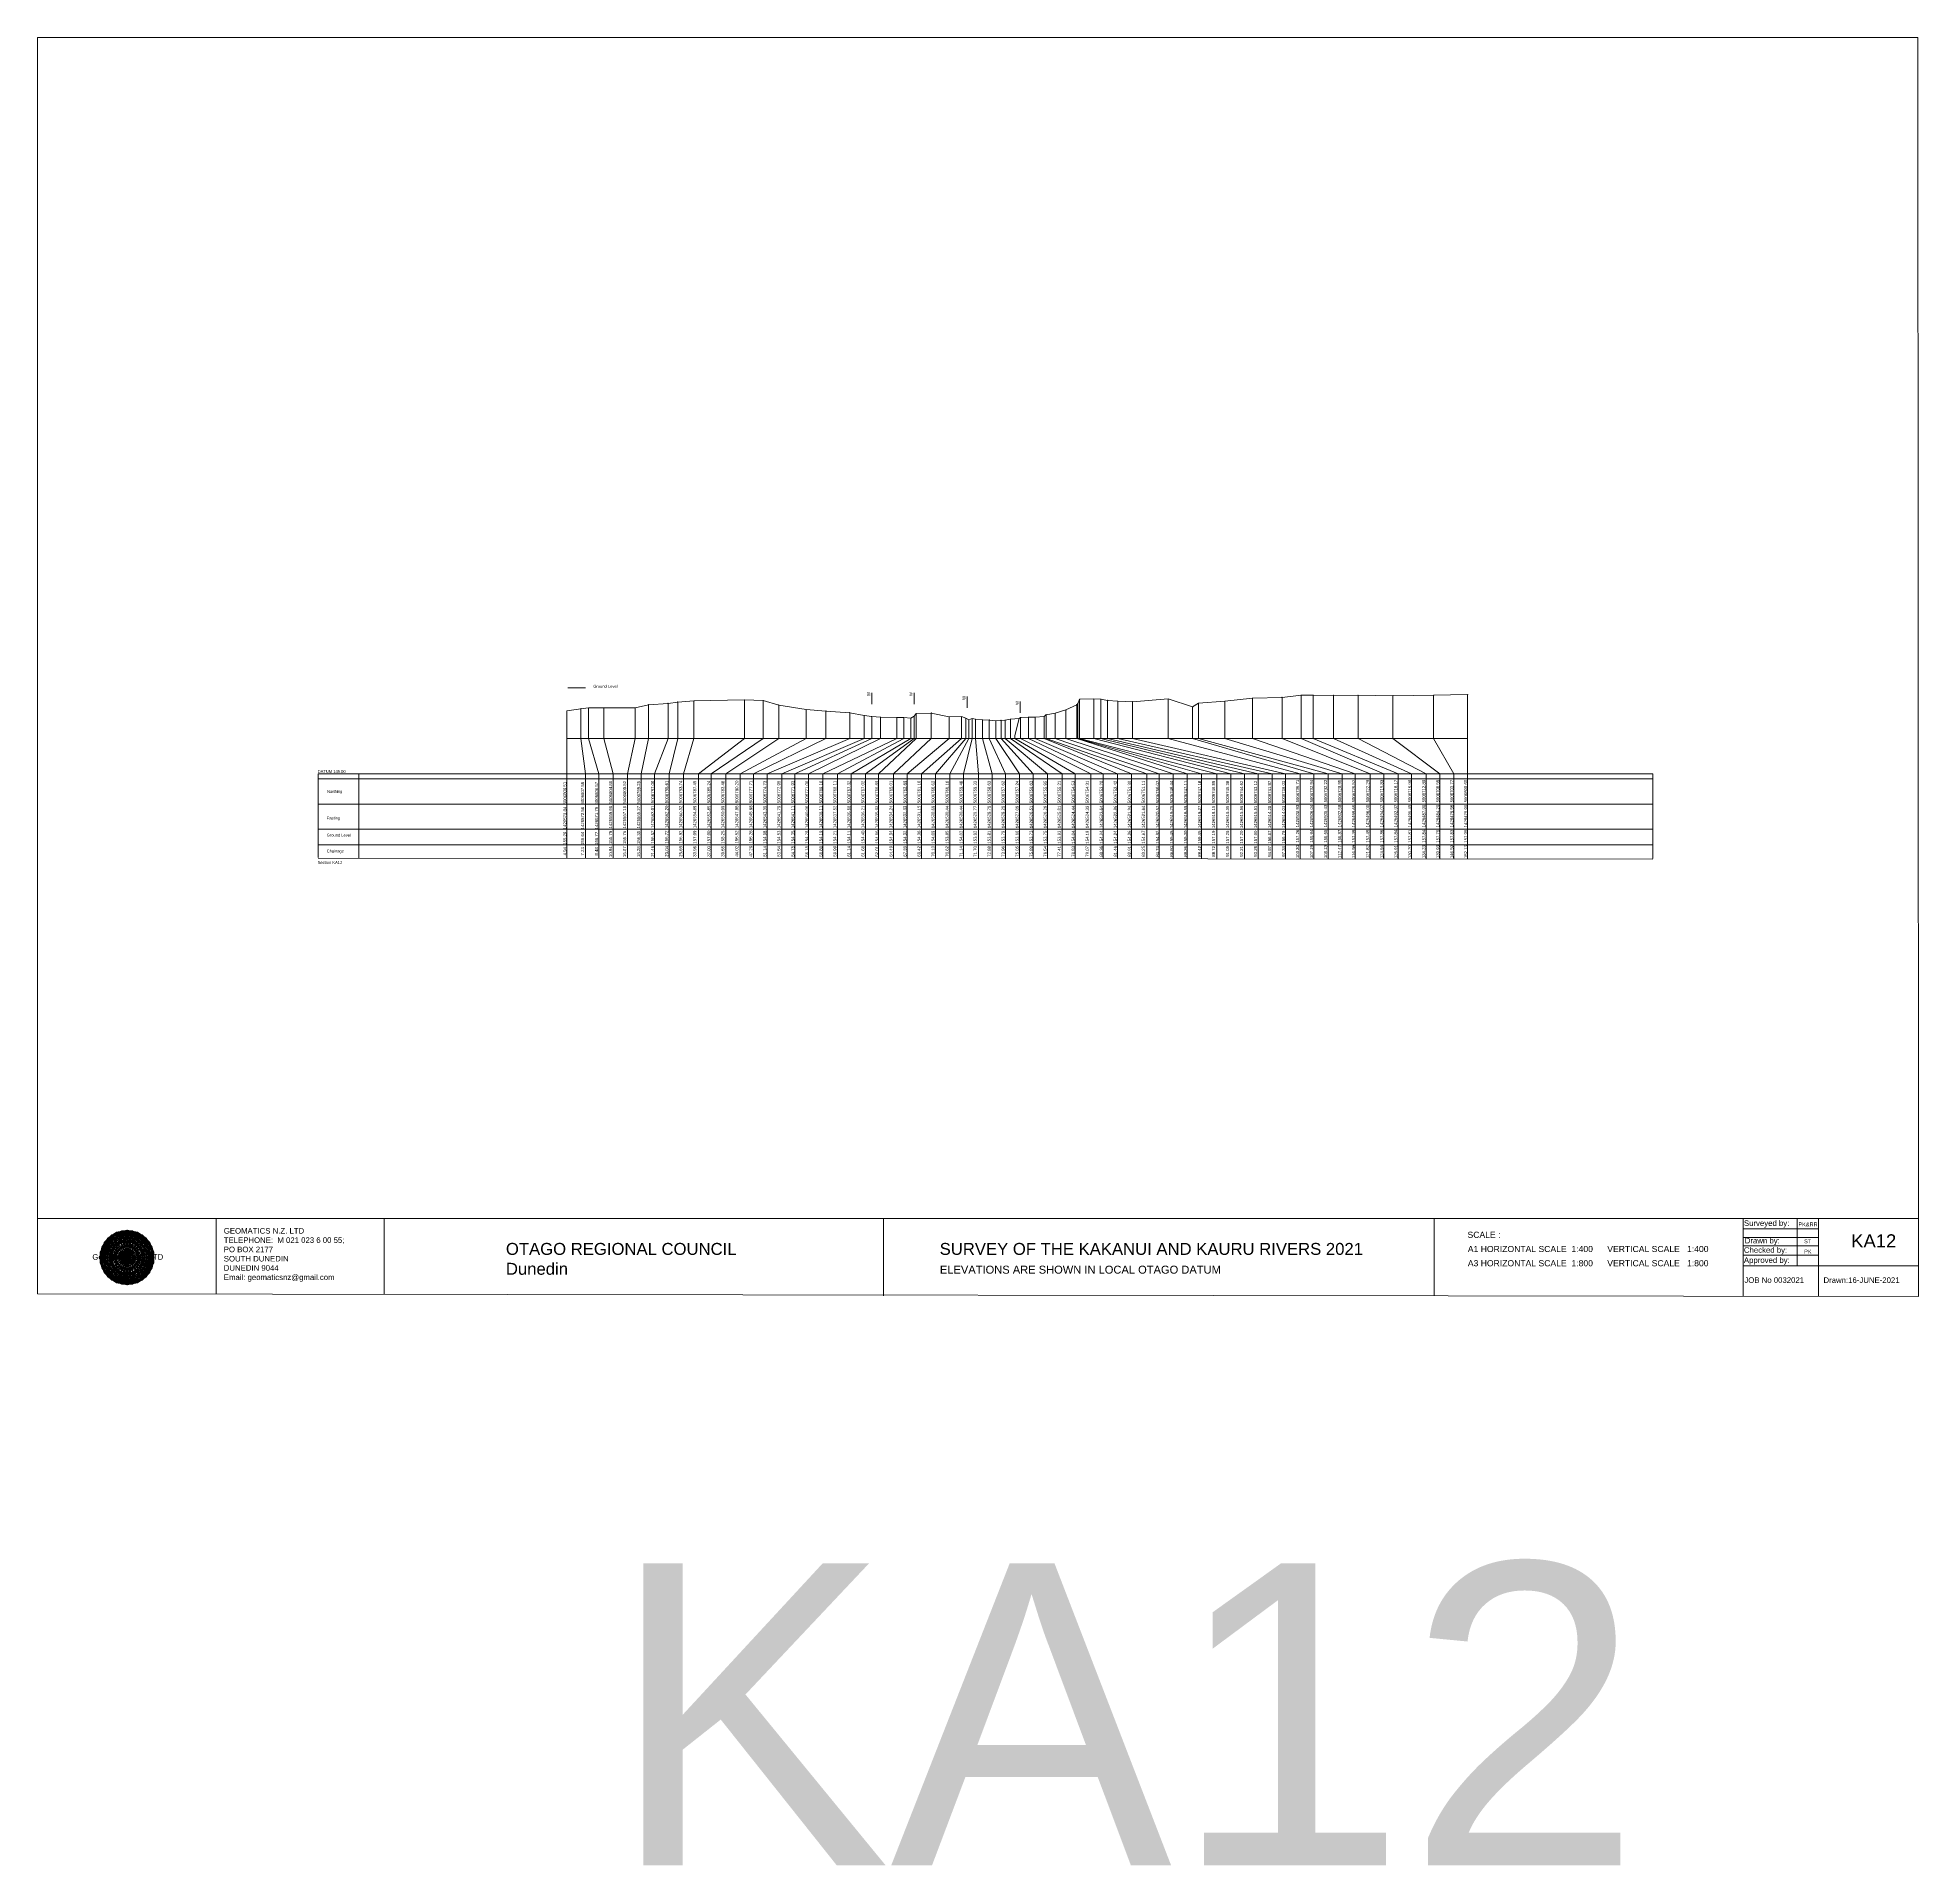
# Model space of a CAD drawing. Header units: millimetres. Extents: x -9371299 to 1075569, y -13754315 to 1425285150.
# Drawn here: x -3807641 to -3500233, y -33446 to 265345 of the extents above; entities that cross this region are included whole.
import ezdxf

# ---------------------------------------------------------------- set-up
doc = ezdxf.new("R2010")
doc.units = ezdxf.units.MM
doc.header["$PDMODE"] = 35
doc.header["$PDSIZE"] = 20
doc.layers.get('0').update_dxf_attribs({"lineweight": 0})
doc.layers.add('geo', color=7, linetype='Continuous', lineweight=0)
doc.styles.get("Standard").update_dxf_attribs({"font": 'arial.ttf'})

# ---------------------------------------------------------------- blocks, each defined once
blk = doc.blocks.new('Geomatics_Circle_SPT')
at = {"layer": 'geo', "color": 2, "linetype": 'Continuous', "lineweight": 0}
for p, q in [((0, 25.2), (-25.2, 0)), ((-24.7, 4.9), (-4.9, 24.7)), ((-24.7, -4.9), (4.9, 24.7)), ((-9.7, 23.3), (-23.3, 9.6)), ((9.7, 23.3), (-23.3, -9.7)), ((-21, 14), (-14, 21)), ((-21, -14), (14, 21)), ((0, 0), (-17.8, 17.8)), ((-14, 21), (21, -14)), ((23.3, -9.7), (-9.7, 23.3)), ((-4.9, 24.7), (24.7, -4.9)), ((25.2, 0), (0, 25.2)), ((0, 0), (17.8, 17.8)), ((4.9, 24.7), (24.7, 4.9)), ((23.3, 9.7), (9.7, 23.3)), ((14, 21), (21, 14)), ((17.8, 18.1), (17.8, 18.1)), ((4.9, -24.7), (-24.7, 4.9)), ((-24.7, 0), (0, -24.7)), ((-23.3, 9.7), (9.7, -23.3)), ((14, -21), (-21, 14)), ((0, 0), (-17.8, -17.8)), ((21, 14), (-14, -21)), ((-9.7, -23.3), (23.3, 9.7)), ((24.7, 4.9), (-4.9, -24.7)), ((0, 0), (17.8, -17.8)), ((0, -24.8), (25.2, 0)), ((-4.9, -24.7), (-24.7, -4.9)), ((-23.3, -9.7), (-9.7, -23.3)), ((-14, -21), (-21, -14)), ((24.7, -4.9), (4.9, -24.7)), ((9.7, -23.3), (23.3, -9.7)), ((21, -14), (14, -21)), ((-17.8, -17.8), (-17.8, -17.8)), ((4.9, -24.7), (4.9, -24.7)), ((18.1, -17.8), (18.1, -17.8))]:
    blk.add_line(p, q, dxfattribs=at)
at = {"layer": 'geo', "color": 1, "linetype": 'Continuous', "lineweight": 0}
for p, q in [((-25.2, 0), (9.7, 23.3)), ((-25.2, 0), (-9.6, 23.3)), ((-4.9, 24.8), (-24.7, -4.9)), ((4.9, 24.7), (-24.7, 4.9)), ((14, 21), (-24.7, -4.9)), ((-14, 21), (-24.7, 4.9)), ((-23.3, 9.7), (0, 25.2)), ((-23.3, -9.6), (0, 25.2)), ((-23.3, -9.6), (17.8, 17.8)), ((-23.3, 9.7), (-17.8, 17.9)), ((-23.3, -9.6), (-17.8, 17.9)), ((-23.3, 9.7), (17.8, 17.8)), ((4.9, 24.8), (-21, -14)), ((-4.9, 24.7), (-21, 14)), ((14, 21), (-21, 14)), ((-14, 21), (-21, -14)), ((-17.9, 17.6), (-17.9, 17.6)), ((-17.8, 17.8), (9.7, 23.3)), ((-17.8, 17.8), (-9.6, 23.3)), ((-17.8, -17.8), (9.7, 23.3)), ((-17.8, -17.8), (-9.7, 23.3)), ((-9.7, -23.3), (-17.8, 17.8)), ((-17.8, 17.8), (9.7, -23.3)), ((-17.8, 17.8), (23.3, -9.6)), ((-17.8, 17.8), (23.3, 9.7)), ((4.9, 24.7), (-14, 21)), ((-4.9, 24.7), (-14, -20.9)), ((0, 0), (-14, 21)), ((-14, 21), (-4.9, -24.7)), ((-14, 21), (-14, 21)), ((24.7, -4.9), (-14, 21)), ((21, 14), (-14, 21)), ((-9.8, 23.1), (-9.8, 23.1)), ((-9.7, 23.3), (0, 25.2)), ((-9.7, 23.3), (0, -25.2)), ((-9.7, -23.3), (0, 25.2)), ((-9.6, 23.3), (17.8, -17.8)), ((-9.6, 23.3), (25.2, 0)), ((-9.6, 23.3), (17.8, 17.8)), ((-9.6, -23.3), (17.8, 17.9)), ((0, 0), (-4.9, 24.7)), ((-4.9, 24.7), (-4.9, 24.7)), ((21, -14), (-4.9, 24.7)), ((24.8, 4.9), (-4.9, 24.7)), ((14, 21), (-4.9, 24.7)), ((-0.2, 25.1), (-0.2, 25.1)), ((0, 25.2), (9.7, -23.3)), ((0, 25.2), (23.3, -9.7)), ((0, 25.2), (23.3, 9.7)), ((0, 25.2), (9.7, 23.3)), ((0, 0), (4.9, 24.7)), ((0, -25.2), (9.7, 23.3)), ((0, 0), (14, 21)), ((21, 14), (4.9, 24.8)), ((14, -21), (4.9, 24.7)), ((24.7, -4.9), (4.9, 24.7)), ((4.9, 24.7), (4.9, 24.7)), ((4.9, -24.7), (14, 21)), ((9.4, 23.3), (9.4, 23.3)), ((9.7, 23.3), (17.8, -17.8)), ((9.7, 23.3), (25.2, 0)), ((9.7, 23.3), (17.8, 17.9)), ((17.8, 17.8), (9.7, -23.3)), ((21, -14), (14, 21)), ((24.7, 4.9), (14, 21)), ((14, 21), (14, 21)), ((17.6, 17.9), (17.6, 17.9)), ((17.8, 17.8), (23.3, -9.7)), ((17.8, 17.8), (23.3, 9.7)), ((-25.2, 0), (23.3, 9.7)), ((-25.2, 0), (-23.3, 9.7)), ((-23.3, -9.7), (-25.2, 0)), ((-9.6, -23.3), (-25.2, 0)), ((9.7, -23.3), (-25.2, 0)), ((21, 14), (-24.7, 4.9)), ((-21, 14), (-24.7, -4.9)), ((0, 0), (-24.7, 4.9)), ((-24.7, 4.9), (-21, -14)), ((-24.7, 4.9), (-4.9, -24.7)), ((-24.7, 4.9), (14, -21)), ((-24.7, 4.9), (-24.7, 4.9)), ((0, 0), (-24.7, -4.9)), ((-17.8, -17.8), (-23.3, 9.7)), ((0, -25.2), (-23.3, 9.7)), ((-23.3, 9.7), (17.8, -17.8)), ((-23.3, 9.7), (25.2, 0)), ((-23.3, 9.4), (-23.3, 9.4)), ((-23.3, -9.7), (25.2, 0)), ((0, 0), (-21, 14)), ((-21, 14), (-14, -21)), ((-21, 14), (4.9, -24.7)), ((-21, 14), (-21, 14)), ((24.7, 4.9), (-21, 14)), ((0, 0), (-21, -14)), ((-17.8, -17.8), (23.3, 9.7)), ((-14, -21), (24.7, 4.9)), ((0, 0), (-14, -21)), ((25.2, 0), (-9.6, -23.3)), ((-4.9, -24.7), (21, 14)), ((0, 0), (-4.9, -24.7)), ((0, 0), (21, 14)), ((23.3, 9.7), (0, -25.2)), ((0, 0), (24.8, 4.9)), ((0, 0), (4.9, -24.7)), ((0, 0), (14, -21)), ((0, 0), (21, -14)), ((0, 0), (24.8, -4.9)), ((4.9, -24.7), (24.7, 4.9)), ((25.2, 0), (9.7, -23.3)), ((14, -21), (21, 14)), ((23.3, 9.7), (17.8, -17.8)), ((24.7, -4.9), (21, 14)), ((21, 14), (21, 14)), ((21, -14), (24.7, 4.9)), ((23.1, 9.8), (23.1, 9.8)), ((23.3, 9.7), (25.2, 0)), ((25.2, 0), (23.3, -9.6)), ((24.7, 4.9), (24.7, 4.9)), ((25.1, 0.2), (25.1, 0.2)), ((-25.2, 0), (23.3, -9.7)), ((-25.1, -0.2), (-25.1, -0.2)), ((-24.7, -4.9), (-24.7, -4.9)), ((-24.7, -4.9), (-14, -21)), ((-24.7, -4.9), (4.9, -24.7)), ((-24.7, -4.9), (21, -14)), ((-17.8, -17.8), (-23.3, -9.7)), ((0, -25.2), (-23.3, -9.6)), ((17.8, -17.8), (-23.3, -9.6)), ((-23.1, -9.8), (-23.1, -9.8)), ((-21, -14), (24.7, -4.9)), ((-21, -14), (-21, -14)), ((-21, -14), (-4.9, -24.7)), ((-21, -14), (14, -21)), ((23.3, -9.7), (-17.8, -17.8)), ((-14, -21), (21, -14)), ((-4.9, -24.7), (24.7, -4.9)), ((23.3, -9.6), (0, -25.2)), ((4.9, -24.7), (21, -14)), ((14, -21), (24.7, -4.9)), ((23.3, -9.6), (17.8, -17.8)), ((21, -14), (21, -14)), ((23.3, -9.4), (23.3, -9.4)), ((24.7, -4.9), (24.7, -4.9)), ((-9.6, -23.3), (-17.8, -17.8)), ((9.7, -23.3), (-17.8, -17.8)), ((-17.6, -17.9), (-17.6, -17.9)), ((-14, -21), (-14, -21)), ((-14, -21), (4.9, -24.7)), ((17.8, -17.8), (-9.7, -23.3)), ((0, -25.2), (-9.7, -23.3)), ((-9.4, -23.3), (-9.4, -23.3)), ((-4.9, -24.7), (14, -21)), ((-4.9, -24.7), (-4.9, -24.7)), ((9.7, -23.3), (0, -25.2)), ((0.2, -25.1), (0.2, -25.1)), ((4.9, -24.7), (4.9, -24.7)), ((17.8, -17.8), (9.7, -23.3)), ((9.8, -23.1), (9.8, -23.1)), ((14, -21), (14, -21)), ((17.9, -17.6), (17.9, -17.6))]:
    blk.add_line(p, q, dxfattribs=at)
at = {"layer": 'geo', "color": 114, "linetype": 'Continuous', "lineweight": 0}
for p, q in [((17.9, 17.8), (-25.2, 0)), ((-24.7, 4.9), (14, 21)), ((9.7, 23.3), (-23.3, 9.7)), ((-20.9, 14), (4.9, 24.7)), ((0, 25.2), (-17.8, 17.8)), ((-17.8, 17.8), (0, -25.2)), ((-14, 21), (-4.9, 24.7)), ((4.9, -24.7), (-14, 21)), ((0, 0), (-9.7, 23.3)), ((-4.9, 24.7), (14, -21)), ((17.8, -17.8), (0, 25.2)), ((0, 0), (9.7, 23.3)), ((4.9, 24.7), (21, -14)), ((23.3, -9.7), (9.7, 23.3)), ((14, 21), (24.7, -4.9)), ((25.2, 0), (17.8, 17.8)), ((-24.7, -4.9), (21, 14)), ((-14, -21), (-24.7, 4.9)), ((0, 0), (-23.3, 9.7)), ((-23.3, 9.7), (-9.7, -23.3)), ((0, 0), (-23.3, -9.7)), ((-4.9, -24.7), (-21, 14)), ((24.8, 4.9), (-20.9, -14)), ((0, 0), (-9.7, -23.3)), ((0, 0), (23.3, 9.7)), ((0, 0), (9.7, -23.3)), ((0, 0), (23.3, -9.7)), ((21, 14), (24.7, 4.9)), ((-25.2, 0), (-17.8, -17.8)), ((-21, -14), (-24.7, -4.9)), ((-17.8, -17.8), (25.2, 0)), ((24.8, -4.9), (-14, -21)), ((-9.6, -23.3), (23.3, -9.7)), ((21, -14), (-4.9, -24.8)), ((0, -25.2), (17.9, -17.8)), ((14, -21), (4.9, -24.8))]:
    blk.add_line(p, q, dxfattribs=at)
at = {"layer": 'geo', "color": 250, "linetype": 'Continuous', "lineweight": 0}
for p, q in [((-17.8, 17.8), (17.8, 17.8)), ((-17.8, -17.8), (-17.8, 17.8)), ((-14, 21), (-14, 21)), ((14, 21), (-14, 21)), ((-14, 20.9), (-14, -21)), ((-9.7, 23.3), (9.7, 23.3)), ((-9.7, -23.3), (-9.7, 23.3)), ((-4.9, 24.7), (4.9, 24.7)), ((-4.9, 24.7), (-4.9, -24.7)), ((0, 0), (0, 25.2)), ((4.9, 24.7), (4.9, -24.7)), ((9.7, -23.3), (9.7, 23.3)), ((14, 21), (14, -21)), ((17.8, -17.8), (17.8, 17.8)), ((0, 0), (-25.2, 0)), ((24.7, 4.9), (-24.7, 4.9)), ((-24.7, 4.9), (-24.7, -4.9)), ((-23.3, 9.7), (23.3, 9.7)), ((-23.3, 9.7), (-23.3, 9.7)), ((-23.3, -9.7), (-23.3, 9.7)), ((21, 14), (-21, 14)), ((-21, 14), (-21, -14)), ((0, 0), (0, -25.2)), ((0, 0), (25.2, 0)), ((21, 14), (21, 14)), ((21, -14), (21, 14)), ((23.3, 9.7), (23.3, -9.7)), ((24.7, 4.9), (24.7, 4.9)), ((24.7, -4.9), (24.7, 4.9)), ((-24.7, -4.9), (24.7, -4.9)), ((23.3, -9.7), (-23.3, -9.7)), ((-21, -14), (21, -14)), ((17.8, -17.8), (-17.8, -17.8)), ((-14, -21), (14, -21)), ((9.7, -23.3), (-9.7, -23.3)), ((-4.9, -24.7), (4.9, -24.7))]:
    blk.add_line(p, q, dxfattribs=at)
blk = doc.blocks.new('GeomaticsNZ TITLE BLOCK')
at = {"color": 7, "linetype": 'Continuous', "lineweight": 0}
for p, q in [((0, 94.9), (0, 1579.2)), ((0, 1579.2), (2363.4, 1579.2)), ((2363.4, 1579.2), (2364, 94.9)), ((2364, 94.9), (0, 94.9)), ((0, 94.9), (0, 0)), ((15.9, 94.9), (2364, 94.9)), ((224.3, 95.2), (224.3, -0.3)), ((2364, 94.9), (382.6, 94.9)), ((435.8, 95.2), (435.8, -0.7)), ((1063.4, 94.9), (1063.4, -2.4)), ((1755.4, 94.9), (1755.4, -2.6)), ((2143.9, 94.9), (2143.7, -3)), ((2211.5, 94.9), (2211.5, 36.1)), ((2238.6, 94.8), (2238.6, -3.2)), ((2364, -3.5), (2364, 94.9)), ((2143.9, 81.9), (2238.6, 81.7)), ((2143.9, 71), (2238.6, 71)), ((2143.6, 60.4), (2238.6, 60.4)), ((2143.8, 48.6), (2238.6, 48.6)), ((2143.8, 35.4), (2364, 35.3)), ((0, 0), (2364, -3.5))]:
    blk.add_line(p, q, dxfattribs=at)
at = {"color": 7, "linetype": 'Continuous', "lineweight": 0, "xscale": 1.36, "yscale": 1.36, "zscale": 1.36}
blk.add_blockref('Geomatics_Circle_SPT', (112.4, 45.7), dxfattribs=at)
at = {"color": 7, "linetype": 'Continuous', "lineweight": 0}
for s, p in [('PK&RR', (2213.2, 84.8)), ('ST', (2220.3, 63.6)), ('PK', (2220.4, 50.6))]:
    blk.add_text(s, height=5, dxfattribs=at).set_placement(p)
at = {"color": 7, "linetype": 'Continuous', "lineweight": 0, "attachment_point": 1}
for s, width, heights, insert, char_height in [('{\\C256;GEOMATICS N.Z. LTD                   \\PTELEPHONE:  M 021 023 6 00 55;\\PPO BOX 2177\\PSOUTH DUNEDIN\\PDUNEDIN 9044\\PEmail: geomaticsnz@gmail.com}', 3535.727, [94.7], (234, 82.7), 7), ('{\\C256;Surveyed by:}', 3535.727, [0], (2144.7, 92.4), 7), ('{\\C256;Geomatics N.Z. LTD                   }', 125.079, [15.8], (68.8, 49.9), 7), ('{\\C256;OTAGO REGIONAL COUNCIL\\PDunedin}', 3535.727, [0], (588.6, 64), 15), ('{\\C256;SURVEY OF THE KAKANUI AND KAURU RIVERS 2021}', 3535.727, [0], (1133.8, 64), 15), ('{\\C256;Checked by:}', 3535.727, [0], (2144.7, 58.6), 7), ('{\\C256;Drawn by:}', 3535.727, [0], (2145.8, 70.4), 7), ('{\\C256;ELEVATIONS ARE SHOWN IN LOCAL OTAGO DATUM}', 3535.727, [0], (1134.1, 35.4), 10), ('{\\C256;Approved by:}', 3535.727, [0], (2144.7, 45.9), 7), ('{\\C256;JOB No 0032021}', 3535.727, [0], (2145.3, 20.8), 7), ('{\\C256;Drawn:16-JUNE-2021}', 3535.727, [0], (2244.7, 20.7), 7)]:
    blk.add_mtext_dynamic_manual_height_columns(s, width=width, gutter_width=159, heights=heights, dxfattribs=dict(at, insert=insert, char_height=char_height))

msp = doc.modelspace()

# ---------------------------------------------------------------- linework, layer by layer
at = {"color": 1, "lineweight": 0}
msp.add_line((-3721003, 159068), (-3718097, 159068), dxfattribs=at)
at = {"color": 7, "lineweight": 0}
for p, q in [((-3700367, 156915), (-3700367, 150787)), ((-3692088, 157085), (-3692088, 150787)), ((-3689051, 156995), (-3689051, 150787)), ((-3671266, 156401), (-3671266, 158248)), ((-3664374, 156380), (-3664374, 158227)), ((-3655693, 155769), (-3655693, 157616)), ((-3647019, 154957), (-3647019, 156805)), ((-3637333, 157185), (-3637333, 150787)), ((-3635007, 157255), (-3635007, 150787)), ((-3633839, 157195), (-3633839, 150787)), ((-3632763, 156995), (-3632763, 150787)), ((-3631086, 156865), (-3631086, 150787)), ((-3628709, 156785), (-3628709, 150787)), ((-3622853, 157255), (-3622853, 150787)), ((-3613582, 156865), (-3613582, 150787)), ((-3609072, 157385), (-3609072, 150787)), ((-3604231, 157485), (-3604231, 150787)), ((-3601111, 157864), (-3601111, 150787)), ((-3599140, 157844), (-3599140, 150787)), ((-3595855, 157814), (-3595855, 150787)), ((-3591825, 157844), (-3591825, 150787)), ((-3586123, 157754), (-3586123, 150787)), ((-3579460, 157834), (-3579460, 150787)), ((-3573919, 157954), (-3573919, 150787)), ((-3721115, 155286), (-3721115, 150787)), ((-3718827, 155636), (-3718827, 150787)), ((-3717577, 155766), (-3717577, 150787)), ((-3715108, 155756), (-3715108, 150787)), ((-3709983, 155756), (-3709983, 150787)), ((-3707774, 156296), (-3707774, 150787)), ((-3704590, 156516), (-3704590, 150787)), ((-3703014, 156716), (-3703014, 150787)), ((-3686499, 156245), (-3686499, 150787)), ((-3682034, 155515), (-3682034, 150787)), ((-3678792, 155255), (-3678792, 150787)), ((-3674911, 154975), (-3674911, 150787)), ((-3672518, 154525), (-3672518, 150787)), ((-3669871, 154275), (-3669871, 150787)), ((-3667195, 154185), (-3667195, 150787)), ((-3666063, 154205), (-3666063, 150787)), ((-3664915, 154105), (-3664915, 150787)), ((-3664378, 154395), (-3664378, 150787)), ((-3664042, 154855), (-3664042, 150787)), ((-3661566, 154935), (-3661566, 150787)), ((-3658668, 154315), (-3658668, 150787)), ((-3656637, 154355), (-3656637, 150787)), ((-3655433, 153845), (-3655433, 150787)), ((-3654909, 154015), (-3654909, 150787)), ((-3654352, 153915), (-3654352, 150787)), ((-3653177, 153805), (-3653177, 150787)), ((-3652091, 153785), (-3652091, 150787)), ((-3650165, 153725), (-3650165, 150787)), ((-3649513, 153745), (-3649513, 150787)), ((-3648642, 153925), (-3648642, 150787)), ((-3647219, 154035), (-3647902, 151276)), ((-3645696, 154235), (-3645696, 150787)), ((-3644595, 154235), (-3644595, 150787)), ((-3643147, 154355), (-3643147, 150787)), ((-3642805, 154665), (-3642805, 150787)), ((-3641316, 154915), (-3641316, 150787)), ((-3639556, 155445), (-3639556, 150787)), ((-3637791, 156295), (-3637791, 150787)), ((-3637629, 156445), (-3637629, 150787)), ((-3618863, 155935), (-3618863, 150787)), ((-3617919, 156545), (-3617919, 150787)), ((-3721115, 150787), (-3721115, 145000)), ((-3718827, 150787), (-3718089, 145000)), ((-3717577, 150787), (-3715917, 145000)), ((-3715108, 150787), (-3713559, 145000)), ((-3709983, 150787), (-3711201, 145000)), ((-3707774, 150787), (-3708970, 145000)), ((-3704590, 150787), (-3706815, 145000)), ((-3703014, 150787), (-3704406, 145000)), ((-3700367, 150787), (-3702048, 145000)), ((-3692088, 150787), (-3699639, 145000)), ((-3689051, 150787), (-3697560, 145000)), ((-3686499, 150787), (-3695151, 145000)), ((-3682034, 150787), (-3692837, 145000)), ((-3678792, 150787), (-3690651, 145000)), ((-3674911, 150787), (-3688399, 145000)), ((-3672518, 150787), (-3685982, 145000)), ((-3671304, 150787), (-3683890, 145000)), ((-3669871, 150787), (-3681617, 145000)), ((-3667195, 150787), (-3679296, 145000)), ((-3666063, 150787), (-3676917, 145000)), ((-3664915, 150787), (-3674650, 145000)), ((-3664378, 150787), (-3672323, 145000)), ((-3664042, 150787), (-3670194, 145000)), ((-3661566, 150787), (-3667745, 145000)), ((-3658668, 150787), (-3665488, 145000)), ((-3656637, 150787), (-3663192, 145000)), ((-3655927, 150787), (-3660907, 145000)), ((-3655433, 150787), (-3658525, 145000)), ((-3654909, 150787), (-3656307, 145000)), ((-3654352, 150787), (-3653857, 145000)), ((-3653177, 150787), (-3651639, 145000)), ((-3652091, 150787), (-3649451, 145000)), ((-3651007, 153655), (-3651007, 150787)), ((-3651007, 150787), (-3647139, 145000)), ((-3650165, 150787), (-3644945, 145000)), ((-3649513, 150787), (-3642581, 145000)), ((-3648642, 150787), (-3640189, 145000)), ((-3647902, 151276), (-3647902, 150787)), ((-3647902, 150787), (-3638059, 145000)), ((-3646982, 150787), (-3635512, 145000)), ((-3645696, 150787), (-3633456, 145000)), ((-3644595, 150787), (-3631145, 145000)), ((-3643147, 150787), (-3628835, 145000)), ((-3642805, 150787), (-3626338, 145000)), ((-3641316, 150787), (-3624318, 145000)), ((-3639556, 150787), (-3622043, 145000)), ((-3637791, 150787), (-3619752, 145000)), ((-3637629, 150787), (-3617399, 145000)), ((-3637333, 150787), (-3614918, 145000)), ((-3635007, 150787), (-3612612, 145000)), ((-3633839, 150787), (-3610374, 145000)), ((-3632763, 150787), (-3608147, 145000)), ((-3631086, 150787), (-3605882, 145000)), ((-3628709, 150787), (-3603663, 145000)), ((-3622853, 150787), (-3601287, 145000)), ((-3618863, 150787), (-3599051, 145000)), ((-3617919, 150787), (-3596715, 145000)), ((-3613582, 150787), (-3594428, 145000)), ((-3609072, 150787), (-3592297, 145000)), ((-3604231, 150787), (-3589842, 145000)), ((-3601111, 150787), (-3587594, 145000)), ((-3599140, 150787), (-3585262, 145000)), ((-3595855, 150787), (-3583059, 145000)), ((-3591825, 150787), (-3580682, 145000)), ((-3586123, 150787), (-3578458, 145000)), ((-3579460, 150787), (-3576154, 145000)), ((-3573919, 150787), (-3573919, 145000)), ((-3761786, 145000), (-3543645, 145000)), ((-3721115, 145000), (-3721115, 131147)), ((-3718089, 131176), (-3718089, 145000)), ((-3715917, 131176), (-3715917, 145000)), ((-3713559, 131176), (-3713559, 145000)), ((-3711201, 131176), (-3711201, 145000)), ((-3708970, 131176), (-3708970, 145000)), ((-3706815, 131176), (-3706815, 145000)), ((-3704406, 131176), (-3704406, 145000)), ((-3702048, 131176), (-3702048, 145000)), ((-3699639, 131176), (-3699639, 145000)), ((-3697560, 131176), (-3697560, 145000)), ((-3695151, 131176), (-3695151, 145000)), ((-3692837, 131176), (-3692837, 145000)), ((-3690651, 131176), (-3690651, 145000)), ((-3688399, 131176), (-3688399, 145000)), ((-3685982, 131176), (-3685982, 145000)), ((-3683890, 131176), (-3683890, 145000)), ((-3681617, 131176), (-3681617, 145000)), ((-3679296, 131176), (-3679296, 145000)), ((-3676917, 131176), (-3676917, 145000)), ((-3674650, 131176), (-3674650, 145000)), ((-3672323, 131176), (-3672323, 145000)), ((-3670194, 131176), (-3670194, 145000)), ((-3667745, 131176), (-3667745, 145000)), ((-3665488, 131176), (-3665488, 145000)), ((-3663192, 131176), (-3663192, 145000)), ((-3658525, 131176), (-3658525, 145000)), ((-3656307, 131176), (-3656307, 145000)), ((-3653857, 131176), (-3653857, 145000)), ((-3651639, 131176), (-3651639, 145000)), ((-3649451, 131176), (-3649451, 145000)), ((-3647139, 131176), (-3647139, 145000)), ((-3644945, 131176), (-3644945, 145000)), ((-3642581, 131176), (-3642581, 145000)), ((-3640189, 131176), (-3640189, 145000)), ((-3638059, 131176), (-3638059, 145000)), ((-3635512, 131176), (-3635512, 145000)), ((-3633456, 131176), (-3633456, 145000)), ((-3631145, 131176), (-3631145, 145000)), ((-3628835, 131176), (-3628835, 145000)), ((-3626338, 131176), (-3626338, 145000)), ((-3624318, 131176), (-3624318, 145000)), ((-3622043, 131176), (-3622043, 145000)), ((-3619752, 131176), (-3619752, 145000)), ((-3617399, 131176), (-3617399, 145000)), ((-3614918, 131176), (-3614918, 145000)), ((-3612612, 131176), (-3612612, 145000)), ((-3610374, 131176), (-3610374, 145000)), ((-3608147, 131176), (-3608147, 145000)), ((-3605882, 131176), (-3605882, 145000)), ((-3603663, 131176), (-3603663, 145000)), ((-3601287, 131176), (-3601287, 145000)), ((-3599051, 131176), (-3599051, 145000)), ((-3596715, 131176), (-3596715, 145000)), ((-3594428, 131176), (-3594428, 145000)), ((-3592297, 131176), (-3592297, 145000)), ((-3589842, 131176), (-3589842, 145000)), ((-3587594, 131176), (-3587594, 145000)), ((-3585262, 131176), (-3585262, 145000)), ((-3583059, 131176), (-3583059, 145000)), ((-3580682, 131176), (-3580682, 145000)), ((-3578458, 131176), (-3578458, 145000)), ((-3576154, 131176), (-3576154, 145000)), ((-3573919, 145000), (-3573919, 131147))]:
    msp.add_line(p, q, dxfattribs=at)
at = {"lineweight": 0}
for p, q in [((-3721115, 150787), (-3573919, 150787)), ((-3761786, 145000), (-3761786, 144453))]:
    msp.add_line(p, q, dxfattribs=at)
at = {"color": 7, "lineweight": 0, "transparency": 33554687}
for p, q in [((-3761786, 145000), (-3543645, 145000)), ((-3761786, 145000), (-3543645, 145000)), ((-3755150, 145000), (-3755150, 131176)), ((-3543645, 145000), (-3543645, 131176)), ((-3761786, 144453), (-3761786, 131303)), ((-3761786, 144154), (-3543645, 144154)), ((-3761786, 140031), (-3543645, 140031)), ((-3761786, 135970), (-3543645, 135970)), ((-3761786, 133366), (-3543645, 133366)), ((-3761786, 131180), (-3543645, 131053))]:
    msp.add_line(p, q, dxfattribs=at)
at = {"color": 1, "lineweight": 0}
msp.add_lwpolyline([(-3721115, 155286), (-3718827, 155636), (-3717577, 155766), (-3715108, 155786), (-3709983, 155756), (-3707774, 156296), (-3704590, 156516), (-3703014, 156716), (-3700367, 156915), (-3692088, 157085), (-3689051, 156995), (-3686499, 156245), (-3682034, 155515), (-3678792, 155255), (-3674911, 154975), (-3672518, 154525), (-3671304, 154345), (-3669871, 154275), (-3667195, 154185), (-3666063, 154205), (-3664915, 154105), (-3664378, 154395), (-3664042, 154855), (-3661566, 154935), (-3658668, 154315), (-3656637, 154355), (-3655927, 154085), (-3655433, 153845), (-3654909, 154015), (-3654352, 153915), (-3653177, 153805), (-3652091, 153785), (-3651007, 153655), (-3650165, 153725), (-3649513, 153745), (-3648642, 153925), (-3647219, 154035), (-3646982, 154185), (-3645696, 154235), (-3644595, 154235), (-3643147, 154355), (-3642805, 154665), (-3641316, 154915), (-3639556, 155445), (-3637791, 156295), (-3637629, 156445), (-3637333, 157185), (-3635007, 157255), (-3633839, 157195), (-3632763, 156995), (-3631086, 156865), (-3628709, 156785), (-3622853, 157255), (-3618863, 155935), (-3617919, 156545), (-3613582, 156865), (-3609072, 157385), (-3604231, 157485), (-3601111, 157864), (-3599140, 157844), (-3595855, 157814), (-3591825, 157844), (-3586123, 157754), (-3579460, 157834), (-3573919, 157954)], dxfattribs=at)
at = {"color": 7, "lineweight": 0}
for points in [[(-3671304, 154345), (-3671304, 150787)], [(-3655927, 154085), (-3655927, 150787)], [(-3646982, 154185), (-3646982, 150787)], [(-3660907, 145000), (-3660907, 131147)], [(-3635512, 145000), (-3635512, 145000), (-3635512, 145000)]]:
    msp.add_lwpolyline(points, dxfattribs=at)
for p in [(-3700367, 156915), (-3692088, 157085), (-3689051, 156995), (-3637333, 157185), (-3635007, 157255), (-3633839, 157195), (-3632763, 156995), (-3631086, 156865), (-3628709, 156785), (-3622853, 157255), (-3613582, 156865), (-3609072, 157385), (-3604231, 157485), (-3601111, 157864), (-3599140, 157844), (-3595855, 157814), (-3591825, 157844), (-3586123, 157754), (-3579460, 157834), (-3573919, 157954), (-3721115, 155286), (-3718827, 155636), (-3717577, 155766), (-3715108, 155786), (-3709983, 155756), (-3707774, 156296), (-3704590, 156516), (-3703014, 156716), (-3686499, 156245), (-3682034, 155515), (-3678792, 155255), (-3674911, 154975), (-3672518, 154525), (-3671304, 154345), (-3669871, 154275), (-3667195, 154185), (-3666063, 154205), (-3664915, 154105), (-3664378, 154395), (-3664042, 154855), (-3661566, 154935), (-3658668, 154315), (-3656637, 154355), (-3655927, 154085), (-3655433, 153845), (-3654909, 154015), (-3654352, 153915), (-3653177, 153805), (-3652091, 153785), (-3650165, 153725), (-3649513, 153745), (-3648642, 153925), (-3647219, 154035), (-3646982, 154185), (-3645696, 154235), (-3644595, 154235), (-3643147, 154355), (-3642805, 154665), (-3641316, 154915), (-3639556, 155445), (-3637791, 156295), (-3637629, 156445), (-3618863, 155935), (-3617919, 156545), (-3651007, 153655)]:
    msp.add_point(p, dxfattribs=at)

# ---------------------------------------------------------------- block references
at = {"color": 7, "lineweight": 0, "xscale": 130.037656131007, "yscale": 130.037656131007, "zscale": 130.037656131007}
msp.add_blockref('GeomaticsNZ TITLE BLOCK', (-3807641, 59985), dxfattribs=at)

# ---------------------------------------------------------------- texts
at = {"color": 7, "lineweight": 0, "transparency": 33554687}
for s, height, p in [('Ground Level', 473.07, (-3716811, 159068)), ('DATUM 145.00', 473.07, (-3761853, 145136)), ('Northing', 473.1, (-3760342, 141866)), ('Easting', 473.1, (-3760410, 137528)), ('Ground Level', 473.07, (-3760393, 134739)), ('Chainage', 473.1, (-3760391, 132135)), ('Section KA12', 473.07, (-3761853, 130258))]:
    msp.add_text(s, height=height, dxfattribs=at).set_placement(p)
at = {"color": 7, "lineweight": 0}
for s, p in [('  4.94  155.29  1426573.84  5006809.51', (-3721201, 131266)), ('  7.23  155.64  1426572.56  5006807.56', (-3718322, 131242)), ('  8.48  155.77  1426571.79  5006806.57', (-3716030, 131247)), (' 10.94  155.79  1426569.98  5006804.88', (-3713739, 131199)), (' 16.07  155.76  1426567.18  5006800.52', (-3711447, 131199)), (' 18.28  156.30  1426565.27  5006799.25', (-3709156, 131199)), (' 21.46  156.52  1426563.01  5006797.00', (-3706864, 131255)), (' 23.04  156.72  1426562.20  5006795.61', (-3704573, 131255)), (' 25.69  156.92  1426560.32  5006793.74', (-3702281, 131255)), (' 33.96  157.09  1426554.89  5006787.49', (-3699990, 131246)), (' 37.00  157.00  1426552.85  5006785.24', (-3697698, 131246)), (' 39.55  156.25  1426550.99  5006783.48', (-3695406, 131246)), (' 44.02  155.52  1426547.96  5006780.20', (-3693115, 131266)), (' 47.26  155.26  1426545.88  5006777.71', (-3690823, 131266)), (' 51.14  154.98  1426543.39  5006774.73', (-3688532, 131246)), (' 53.54  154.53  1426541.79  5006772.95', (-3686240, 131246)), (' 54.75  154.35  1426541.11  5006771.93', (-3683949, 131246)), (' 56.18  154.28  1426540.00  5006771.00', (-3681657, 131246)), (' 58.86  154.19  1426538.11  5006769.10', (-3679366, 131246)), (' 59.99  154.21  1426537.52  5006768.11', (-3677074, 131246)), (' 61.14  154.11  1426536.68  5006767.32', (-3674783, 131249)), (' 61.68  154.40  1426536.21  5006767.02', (-3672491, 131249)), (' 62.01  154.86  1426535.92  5006766.83', (-3670199, 131249)), (' 64.49  154.94  1426534.24  5006765.01', (-3667908, 131249)), (' 67.39  154.32  1426532.33  5006762.83', (-3665616, 131249)), (' 69.42  154.36  1426531.15  5006761.16', (-3663324, 131249)), (' 70.13  154.09  1426530.69  5006760.62', (-3661033, 131242)), (' 70.62  153.85  1426530.44  5006760.18', (-3658741, 131242)), (' 71.14  154.02  1426530.44  5006759.48', (-3656449, 131242)), (' 71.70  153.92  1426529.77  5006759.33', (-3654158, 131242)), (' 72.88  153.81  1426528.79  5006758.63', (-3651866, 131242)), (' 73.96  153.79  1426528.29  5006757.62', (-3649575, 131242)), (' 75.05  153.66  1426527.09  5006757.24', (-3647283, 131242)), (' 75.89  153.73  1426526.51  5006756.63', (-3644991, 131242)), (' 76.54  153.75  1426526.29  5006755.95', (-3642700, 131242)), (' 77.41  153.93  1426525.81  5006755.21', (-3640408, 131242)), (' 78.83  154.04  1426524.44  5006754.53', (-3638116, 131242)), (' 79.07  154.19  1426524.33  5006754.31', (-3635825, 131242)), (' 80.36  154.24  1426523.64  5006753.20', (-3633533, 131247)), (' 81.46  154.24  1426522.86  5006752.42', (-3631241, 131247)), (' 82.91  154.36  1426521.94  5006751.30', (-3628950, 131247)), (' 83.25  154.67  1426521.64  5006751.11', (-3626659, 131247)), (' 84.74  154.92  1426520.57  5006750.07', (-3624367, 131247)), (' 86.50  155.45  1426519.75  5006748.44', (-3622076, 131247)), (' 88.26  156.30  1426518.59  5006747.11', (-3619784, 131247)), (' 88.42  156.45  1426518.27  5006747.18', (-3617493, 131247)), (' 88.72  157.19  1426518.15  5006746.89', (-3615201, 131247)), (' 91.05  157.26  1426516.35  5006745.38', (-3612910, 131246)), (' 92.21  157.20  1426515.56  5006744.52', (-3610618, 131246)), (' 93.29  157.00  1426515.51  5006743.12', (-3608327, 131246)), (' 94.97  156.87  1426514.28  5006741.97', (-3606036, 131246)), (' 97.34  156.79  1426514.03  5006739.03', (-3603744, 131246)), ('103.20  157.26  1426508.93  5006735.71', (-3601453, 131199)), ('107.19  155.94  1426506.04  5006732.94', (-3599161, 131199)), ('108.13  156.55  1426505.43  5006732.22', (-3596869, 131199)), ('112.47  156.87  1426502.58  5006728.95', (-3594578, 131199)), ('116.98  157.39  1426499.65  5006725.52', (-3592286, 131199)), ('121.82  157.49  1426496.00  5006722.29', (-3589995, 131199)), ('124.94  157.86  1426494.07  5006719.83', (-3587703, 131199)), ('126.91  157.84  1426492.97  5006718.17', (-3585412, 131199)), ('130.20  157.81  1426490.49  5006715.98', (-3583121, 131199)), ('134.23  157.84  1426487.90  5006712.89', (-3580829, 131199)), ('139.93  157.75  1426484.20  5006708.55', (-3578537, 131199)), ('146.59  157.83  1426479.55  5006703.77', (-3576246, 131199)), ('152.13  157.95  1426475.90  5006699.60', (-3573954, 131199))]:
    msp.add_text(s, height=500, rotation=90, dxfattribs=at).set_placement(p)
for s, height, p in [('A1 HORIZONTAL SCALE  1:400      VERTICAL SCALE   1:400 ', 1005.54, (-3573878, 66813)), ('SCALE :  ', 1005.5, (-3573925, 69137)), ('KA12', 2154.7, (-3511209, 67564)), ('A3 HORIZONTAL SCALE  1:800      VERTICAL SCALE   1:800', 1005.54, (-3573878, 64489)), ('KA12', 49394.5, (-3714278, -33446))]:
    msp.add_text(s, height=height, dxfattribs=at).set_placement(p)
at = {"color": 7, "lineweight": 0, "char_height": 500, "attachment_point": 1, "rotation": 90}
for insert in [(-3672054, 157707), (-3665162, 157686), (-3656480, 157074), (-3647806, 156263)]:
    msp.add_mtext_dynamic_manual_height_columns('W', width=4277.93, gutter_width=12.5, heights=[0], dxfattribs=dict(at, insert=insert))

doc.saveas('drawing.dxf')
